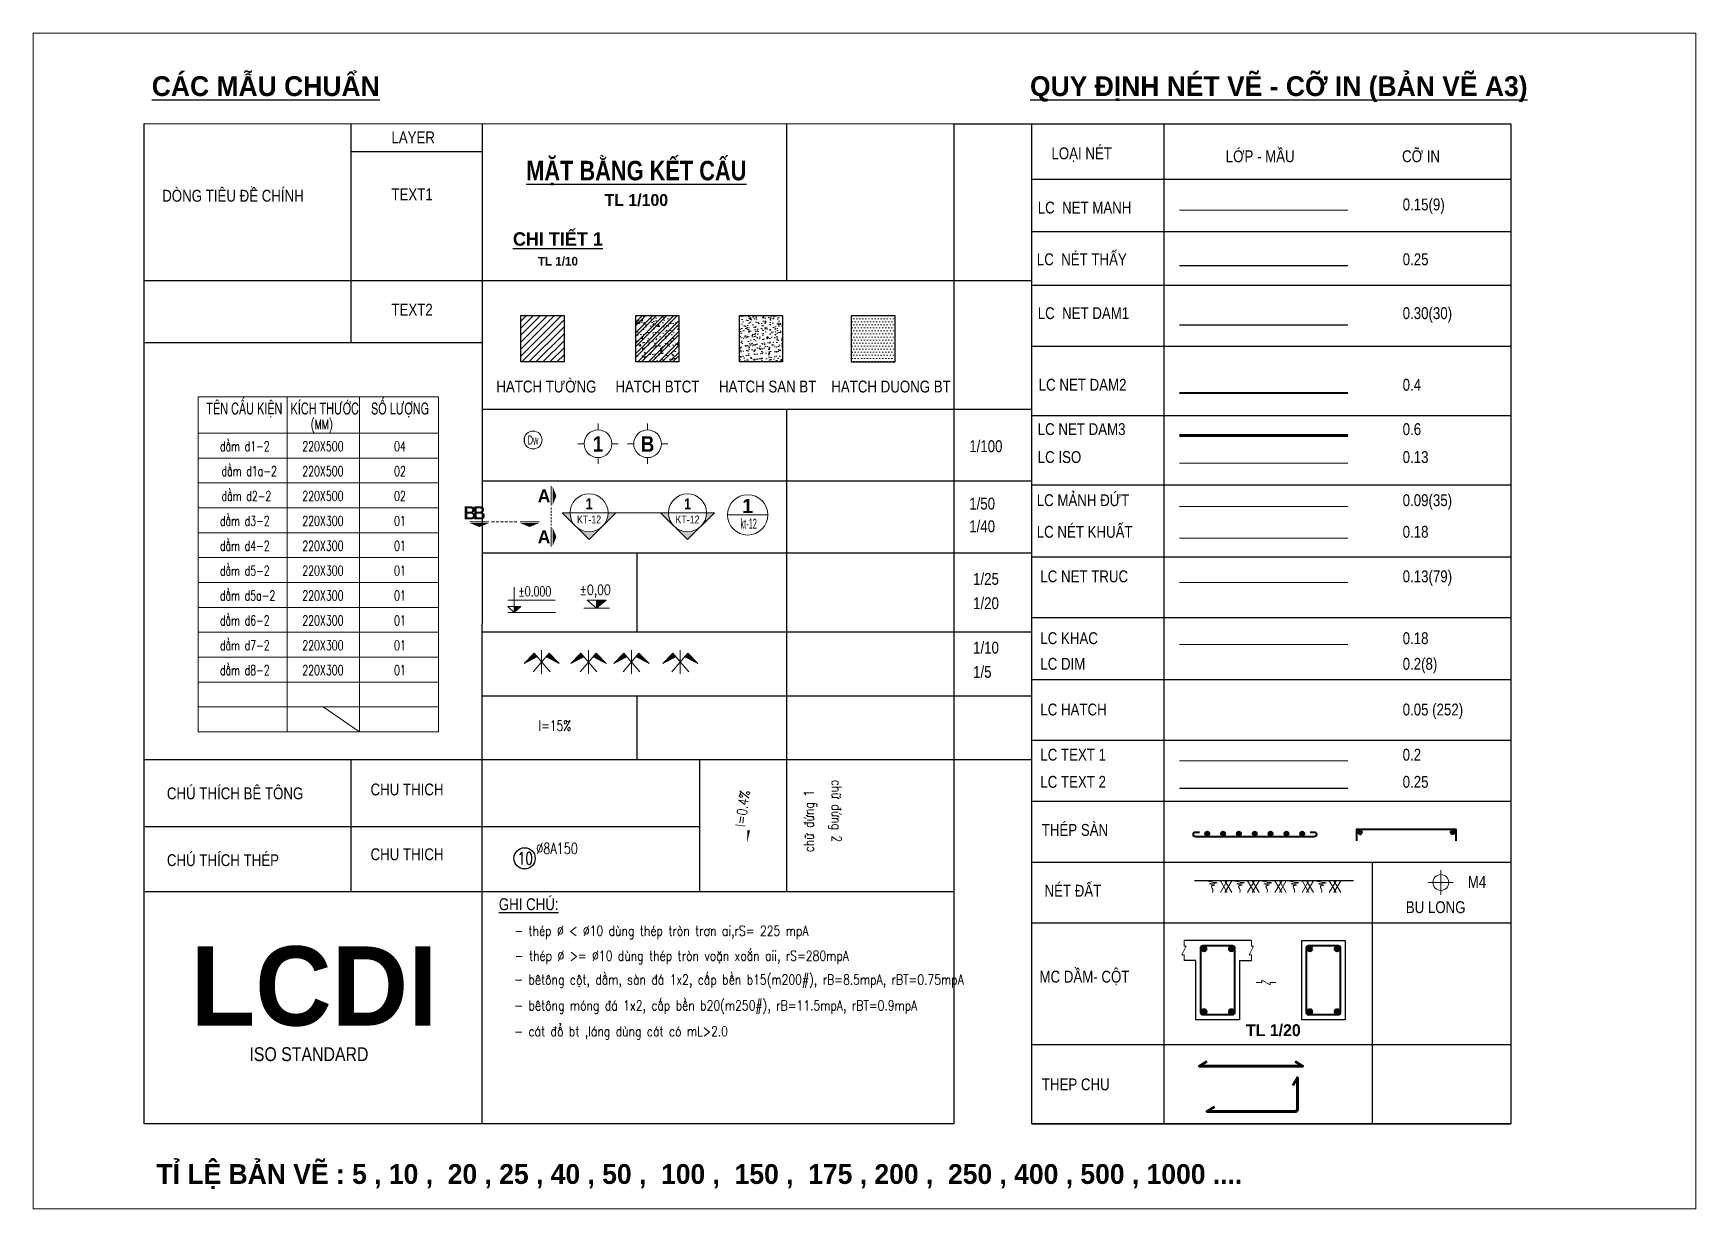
# Model space of a CAD drawing. Header units: inches. Extents: x 598112 to 598485, y 2306533 to 2306739.
# Drawn here: x 598331.3 to 598457.3, y 2306649.5 to 2306738.6 of the extents above; entities that cross this region are included whole.
import ezdxf
from ezdxf.enums import TextEntityAlignment as Align

# ---------------------------------------------------------------- set-up
doc = ezdxf.new("R2010")
doc.units = ezdxf.units.IN
doc.header["$MEASUREMENT"] = 0
doc.set_wipeout_variables(frame=1)
for name, pattern in [('CENTERX2', [4, 2.5, -0.5, 0.5, -0.5]), ('DASHDOT', [1, 0.5, -0.25, 0, -0.25]), ('HIDDEN', [0.375, 0.25, -0.125])]:
    doc.linetypes.add(name, pattern=pattern)
for name, color, linetype, lineweight in [('KICHTHUOC', 8, 'Continuous', 18), ('LC Dim', 8, 'Continuous', 18), ('LC Hatch', 252, 'Continuous', 9), ('LC Hatch @ 1 (1)', 252, 'Continuous', 0), ('LC ISO', 160, 'Continuous', 13), ('LC Khac', 4, 'Continuous', 9), ('LC MANH DUT', 35, 'HIDDEN', 5), ('LC Net dam 1', 30, 'Continuous', 30), ('LC Net dam2', 6, 'Continuous', 40), ('LC Net dam3', 1, 'Continuous', 60), ('LC Net khuat', 4, 'HIDDEN', 13), ('LC Net manh', 239, 'Continuous', 5), ('LC Net thay', 7, 'Continuous', 25), ('LC Net truc', 79, 'DASHDOT', 13), ('LC Text1', 3, 'Continuous', 20), ('LC Text2', 7, 'Continuous', 25), ('Text', 7, 'Continuous', 20), ('v-KICHTHUOC', 8, 'Continuous', 18), ('v-TEXT', 7, 'Continuous', 20)]:
    doc.layers.add(name, color=color, linetype=linetype, lineweight=lineweight)
doc.styles.add('arial', font='arial.ttf', dxfattribs={"width": 0.8})
doc.styles.add('Brief text', font='')
doc.styles.add('General text 2', font='arial.ttf')
doc.styles.add('LC 1', font='')
doc.styles.add('LC 2', font='', dxfattribs={"width": 0.7})
doc.styles.add('LC 3', font='vnsimli.shx', dxfattribs={"width": 0.75})
doc.styles.add('LC3', font='', dxfattribs={"width": 0.8})
doc.styles.add('T1', font='Vnsimli.shx', dxfattribs={"width": 0.7})
doc.styles.add('T2', font='', dxfattribs={"width": 0.8})
doc.styles.add('text', font='hoatbif.shx', dxfattribs={"width": 0.7})
doc.styles.add('text1', font='', dxfattribs={"width": 0.7, "height": 300})
doc.styles.get('Brief text').set_extended_font_data('.VnHelvetInsH', bold=True)
doc.styles.get('LC 1').set_extended_font_data('.VnAvantH', bold=True)
doc.styles.get('LC 2').set_extended_font_data('.VnArial NarrowH')
doc.styles.get('LC3').set_extended_font_data('.VnArialH', bold=True)
doc.styles.get('T2').set_extended_font_data('.VnArialH')
doc.styles.get('text1').set_extended_font_data('.VnHelvetInsH', bold=True)

msp = doc.modelspace()

# ---------------------------------------------------------------- texts
at = {"layer": 'LC Text1', "ltscale": 0.2, "style": 'LC 1', "width": 0.9}
for s, p in [('1', (598374.1160215215, 2306706.564045246, -2.057997495150754)), ('B', (598377.8669256076, 2306706.56399394, -2.057997495150754))]:
    msp.add_text(s, height=1.183748856693342, rotation=359.9992162713666, dxfattribs=at).set_placement(p, align=Align.BOTTOM_CENTER)
at = {"layer": 'LC Text1', "style": 'LC 3', "width": 0.75}
msp.add_text(' I=15%%%', height=0.7865007467606651, rotation=359.9992162713666, dxfattribs=at).set_placement((598369.2049560576, 2306685.768212326, -2.057997495150754))
at = {"layer": 'LC Text1', "color": 3, "style": 'LC 3', "width": 0.8}
for s, rotation, p in [('ch÷ ®øng 1', 89.9992163202807, (598390.4648162232, 2306676.558405813, -2.057985827397682)), ('ch÷ ®øng 2', 269.9992163202807, (598391.8204241582, 2306682.052681935, -2.058014172692358)), ('- thÐp %%C < %%C10 dïng thÐp trßn tr¬n ai,rS= 225 mpA', 359.9992162713666, (598367.7679555732, 2306670.237373687, -2.057997495150754)), ('- thÐp %%C >= %%C10 dïng thÐp trßn voÆn xo¾n aii, rS=280mpA', 359.9992162713666, (598367.7983299819, 2306668.343413835, -2.057997495150754)), ('- bªt«ng cét, dÇm, sµn ®¸ 1x2, cÊp bÒn b15(m200#), rB=8.5mpA, rBT=0.75mpA', 359.9992162713666, (598367.7618445623, 2306666.538193176, -2.057997495150754)), ('- bªt«ng mãng ®¸ 1x2, cÊp bÒn b20(m250#), rB=11.5mpA, rBT=0.9mpA', 359.9992162713666, (598367.7618177569, 2306664.578484503, -2.057997495150754)), ('- c¸t ®æ bt ,l¸ng dïng c¸t cã mL>2.0', 359.9992162713666, (598367.7617909516, 2306662.618775829, -2.057997495150754))]:
    msp.add_text(s, height=0.7500232561473308, rotation=rotation, dxfattribs=at).set_placement(p)
at = {"layer": 'LC Text2', "lineweight": -2}
for s, height, style, p in [('%%uc¸c mÉu chuÈn', 1.50004651229502, 'LC 1', (598340.2913840296, 2306733.888962418, -2.057997495150754)), ('%%Uquy ®Þnh nÐt vÏ - cì in (b¶n vÏ A3)', 1.50004651229502, 'LC 1', (598406.8531628113, 2306733.888051971, -2.057997495150754)), ('tl 1/20', 0.9000279073770128, 'LC 1', (598423.2223822031, 2306662.626116438, -2.057997495150754)), ('iso standard', 1.050032558606325, 'LC 2', (598347.6922801927, 2306660.734462233, -2.057997495150754)), ('tØ lÖ b¶n vÏ : 5 , 10 ,  20 , 25 , 40 , 50 ,  100 ,  150 ,  175 , 200 ,  250 , 400 , 500 , 1000 ....', 1.50004651229502, 'LC 1', (598340.6505465425, 2306651.426086215, -2.057997495150754))]:
    msp.add_text(s, height=height, rotation=359.9992162713666, dxfattribs=dict(at, style=style)).set_placement(p)
at = {"layer": 'LC Text2', "style": 'T2', "width": 0.8}
for s, p in [('layer', (598358.4531390298, 2306730.304183998, -2.057997495150754)), ('lo¹i nÐt', (598408.4768660249, 2306729.097029203, -2.057997495150754)), ('Líp - mÇu', (598421.6879669094, 2306728.872019799, -2.057997495150754)), ('cì in', (598435.0527422231, 2306728.871836992, -2.057997495150754)), ('dßng tiªu ®Ò chÝnh', (598341.0812113498, 2306725.877784358, -2.057997495150754)), ('text1', (598358.4530798766, 2306725.979549903, -2.057997495150754)), ('LC  Net manh', (598407.4398257175, 2306724.982124752, -2.057997495150754)), ('0.15(9)', (598435.0979241215, 2306725.218476723, -2.057997495150754)), ('LC  nÐt thÊy', (598407.370589869, 2306721.061268481, -2.057997495150754)), ('0.25 ', (598435.0978672529, 2306721.060889222, -2.057997495150754)), ('text2', (598358.4529603912, 2306717.244110401, -2.057997495150754)), ('LC  Net dam1', (598407.4397162563, 2306716.979567831, -2.057997495150754)), ('0.30(30)', (598435.0978114224, 2306716.979189518, -2.057997495150754)), ('HATCH T¦êNG', (598366.4063062127, 2306711.416566971, -2.057997495150754)), ('HATCH BTCT', (598375.4307034904, 2306711.416443533, -2.057997495150754)), ('HATCH SAN BT', (598383.281316528, 2306711.41633615, -2.057997495022567)), ('HATCH DUONG BT', (598391.7912291555, 2306711.41621975, -2.057997494883614)), ('LC Net dam2', (598407.5126617487, 2306711.551128515, -2.057997495150754)), ('0.4', (598435.0977371709, 2306711.550751198, -2.057997495150754)), ('LC Net dam3', (598407.4384656382, 2306708.187860811, -2.057997495150754)), ('0.6', (598435.0976911675, 2306708.187482481, -2.057997495150754)), ('1/100', (598402.2460632228, 2306706.892803821, -2.057997495150754)), ('LC iso', (598407.438436698, 2306706.072080183, -2.057997495150754)), ('0.13', (598435.0976622273, 2306706.071701854, -2.057997495150754)), ('LC m¶nh ®øt', (598407.3642407925, 2306702.802338314, -2.057997495150754)), ('0.09(35)', (598435.0976175029, 2306702.80195897, -2.057997495150754)), ('1/50', (598402.2460037012, 2306702.541259729, -2.057997495150754)), ('1/40', (598402.2459801893, 2306700.822328649, -2.057997495150754)), ('LC nÐt khuÊt', (598407.3642080043, 2306700.405207061, -2.057997495150754)), ('0.18', (598435.0975847143, 2306700.404827718, -2.057997495150754)), ('1/25', (598402.5392009638, 2306696.834974474, -2.057997495150754)), ('LC Net truc', (598407.6372952232, 2306697.030303528, -2.057997495150754)), ('0.13(79)', (598435.0975385519, 2306697.029927919, -2.057997495150754)), ('1/20', (598402.5391757659, 2306694.992786581, -2.057997495150754)), ('1/10', (598402.5391297011, 2306691.625037652, -2.057997495150754)), ('LC khac', (598407.637231077, 2306692.340644302, -2.057997495150754)), ('0.18', (598435.0974744057, 2306692.340268694, -2.057997495150754)), ('LC dim', (598407.6372045189, 2306690.399006086, -2.057997495150754)), ('0.2(8)', (598435.0974478471, 2306690.398630478, -2.057997495150754)), ('1/5', (598402.539104503, 2306689.78284976, -2.057997495150754)), ('LC Hatch', (598407.6371571297, 2306686.9344574, -2.057997495150754)), ('0.05 (252)', (598435.0974004584, 2306686.934081793, -2.057997495150754)), ('LC text 1', (598407.6371102874, 2306683.509857881, -2.057997495150754)), ('0.2', (598435.0973536161, 2306683.509482272, -2.057997495150754)), ('LC text 2', (598407.6370821431, 2306681.452257194, -2.057997495150754)), ('0.25', (598435.0973254716, 2306681.451881585, -2.057997495150754)), ('chó thÝch bª t«ng', (598341.4376028114, 2306680.578919449, -2.057997495150754)), ('chu thich', (598356.8714138925, 2306680.874311001, -2.057997495150754)), ('thÐp sµn', (598407.7440859185, 2306677.809352183, -2.057997495150754)), ('chó thÝch thÐp', (598341.4375335652, 2306675.51641756, -2.057997495150754)), ('chu thich', (598356.8713466836, 2306675.960723292, -2.057997495150754)), ('m4', (598440.0346822996, 2306673.867648322, -2.057997495150754)), ('nÐt ®Êt', (598407.9531229396, 2306673.196131043, -2.057997495150754)), ('%%Ughi chó:', (598366.5939648767, 2306672.175690284, -2.057997495150754)), ('bu long', (598435.3347028823, 2306671.950621769, -2.057997495150754)), ('mc dÇm- cét', (598407.5735550026, 2306666.686009084, -2.057997495150754)), ('thep chu', (598407.7510127757, 2306658.518844098, -2.057997495150754))]:
    msp.add_text(s, height=0.9000279073767967, rotation=359.9992162713666, dxfattribs=at).set_placement(p)
at = {"layer": 'LC Text2', "linetype": 'ByBlock', "style": 'LC 3', "width": 0.75}
msp.add_text('%%C8A150', height=0.8333591929946438, rotation=359.9992162713666, dxfattribs=at).set_placement((598369.4260967843, 2306676.435011026, -2.057997495150754))
at = {"layer": 'LC Text2', "ltscale": 100, "style": 'LC 3', "width": 0.75}
msp.add_text('10', height=0.9166951122941087, rotation=359.9992162713666, dxfattribs=at).set_placement((598368.5914937212, 2306676.102422811, -2.057997495150754), align=Align.MIDDLE_CENTER)
at = {"layer": 'LC Text2', "lineweight": -2, "style": 'LC 1'}
msp.add_text('LCDI', height=6.000186049178999, rotation=359.9992162713666, dxfattribs=at).set_placement((598352.5884498256, 2306666.430535254, -2.057997495150754), align=Align.MIDDLE)

# ---------------------------------------------------------------- blocks, each defined once
blk = doc.blocks.new('DXicon')
at = {"layer": 'LC Hatch', "ltscale": 50}
for points in [[(-1.154349116972298, 4.387132476264014), (-1.900887965879519, 5.256356237832733), (-4.44734485198569, 2.692980493407958)], [(4.447344852000242, 2.692980493397044), (1.900887965864968, 5.25635623783819), (1.154349116972298, 4.387132476258557)]]:
    blk.add_hatch(color=252, dxfattribs=at).paths.add_polyline_path(points)
at = {"layer": 'LC Net manh', "color": 8, "ltscale": 50}
for p, q in [((-1.900887965864968, 5.25635623783819), (-4.447344851971138, 2.692980493418872)), ((-4.447344851971138, 2.692980493418872), (-1.154349116972298, 4.387132476264014)), ((-2.127212733117631, 0.5662843859008717), (1.900887965879519, 5.25635623783819)), ((2.127212733117631, 0.5662843859008717), (-1.900887965864968, 5.25635623783819)), ((7.275957614183426e-12, 0.04307960732694482), (7.275957614183426e-12, 6.043079607326945)), ((4.44734485198569, 2.692980493418872), (1.15434911698685, 4.387132476264014)), ((1.900887965879519, 5.25635623783819), (4.44734485198569, 2.692980493418872))]:
    blk.add_line(p, q, dxfattribs=at)
blk = doc.blocks.new('thep tron 2')
at = {"layer": 'LC Net dam2'}
for p, q in [((-0.5, 0.5), (0.5, 0.5)), ((0.3535533905960619, 0.853553390592424), (-0.3535533905960619, 0.146446609407576)), ((-0.3535533905960619, 0.853553390592424), (0.3535533905960619, 0.146446609407576)), ((0, 1), (0, 0))]:
    blk.add_line(p, q, dxfattribs=at)
blk.add_circle((0, 0.5), 0.4999999999978781, dxfattribs=at)
blk = doc.blocks.new('theptron1')
at = {"layer": 'LC Net dam3'}
for p, q in [((-0.5, 0), (0.5, 0)), ((-0.3535533905960619, 0.353553390592424), (0.3535533905960619, -0.353553390592424)), ((0.3535533905960619, 0.353553390592424), (-0.3535533905960619, -0.353553390592424)), ((0, 0.5), (0, -0.5))]:
    blk.add_line(p, q, dxfattribs=at)
blk.add_circle((0, 0), 0.4999999999978781, dxfattribs=at)
blk = doc.blocks.new('mat dat')
at = {"layer": 'LC Net manh'}
for p, q in [((2.00000000003638, 1.818989403545856e-12), (3.732050807600899, -2.999999999998181)), ((3.732050807600899, 1.818989403545856e-12), (2.00000000003638, -2.999999999998181)), ((3.14573417804786, 1.818989403545856e-12), (4.877784985619655, -2.999999999998181)), ((4.877784985619655, 1.818989403545856e-12), (3.14573417804786, -2.999999999998181))]:
    blk.add_line(p, q, dxfattribs=at)
blk.add_spline([(3.637978807091713e-11, 1.818989403545856e-12), (-1.212821380155219, -0.1153853967716714), (1.212817757594166, -0.5192312380622752), (-0.7507943602031446, -0.75), (0.5775310579992947, -1.096154158707577), (-0.2310153212529258, -1.326922920643483), (0.05775201904179994, -2.192308317416973), (3.637978807091713e-11, -2.999999999998181)], degree=3, dxfattribs=at)
blk = doc.blocks.new('TTRUC')
at = {"layer": 'LC ISO'}
for p, q in [((0, 6.94551799677526), (0, 10.13175513561828)), ((-6.94551799677526, 0), (-10.13175513561828, 0)), ((6.94551799677526, 0), (10.13175513561828, 0)), ((0, -6.94551799677526), (0, -10.13175513561828))]:
    blk.add_line(p, q, dxfattribs=at)
at = {"layer": 'LC Net manh'}
blk.add_circle((0, 0), 6.94551799677526, dxfattribs=at)
blk = doc.blocks.new('TIEUDE1')
at = {"layer": 'LC Text2', "color": 7, "style": 'LC 1'}
blk.add_attdef('TIªU§Ò', text='', height=5, dxfattribs=at).set_placement((0, 0), align=Align.BOTTOM_CENTER)
blk.add_attdef('TL', text='', height=3, dxfattribs=at).set_placement((0, -2), align=Align.TOP_CENTER)
blk = doc.blocks.new('TIEUDE2')
at = {"layer": 'LC Text2', "color": 7, "style": 'LC 1'}
blk.add_attdef('%%UTIªU§Ò', text='', height=3.5, dxfattribs=at).set_placement((0, 0), align=Align.BOTTOM_CENTER)
blk.add_attdef('TL', text='', height=2.2, dxfattribs=at).set_placement((0, -1.800000000000011), align=Align.TOP_CENTER)
blk = doc.blocks.new('trich CT')
at = {"layer": 'LC ISO'}
blk.add_line((-500, 0), (500, 0), dxfattribs=at)
blk.add_circle((0, 0), 500, dxfattribs=at)
at = {"layer": 'LC Text1', "style": 'text1'}
blk.add_attdef('T', text='', height=350, dxfattribs=at).set_placement((0, 222.6514969697746), align=Align.MIDDLE_CENTER)
at = {"layer": 'LC Text1', "linetype": 'ByBlock', "style": 'text', "width": 0.7}
blk.add_attdef('KT', text='', height=250, dxfattribs=at).set_placement((0, -217.3387177450059), align=Align.MIDDLE_CENTER)
blk = doc.blocks.new('*U19')
at = {"layer": 'LC ISO'}
h = blk.add_hatch(color=256, dxfattribs=at)
h.paths.add_polyline_path([(1.181785820295107e-11, -8.48528137424865), (4.242640687130231, -4.242640687119555, -0.1989123673796904), (6.748738986025116e-12, -6.000000000008191, -0.1989123673796165), (-4.242640687118981, -4.242640687129099)])
h.paths.add_polyline_path([(8.485281374258307, 1.863905820296194e-11), (6.000000000008184, 1.584363898602511e-11, -0.1989123673800045), (4.242640687130798, -4.242640687119555)])
h.paths.add_polyline_path([(-4.242640687118981, -4.242640687129099, -0.1989123673800453), (-6.000000000008184, 2.346161013974892e-12), (-8.485281374257168, -1.58605820296066e-12)])
h = blk.add_hatch(color=256, dxfattribs=at)
h.paths.add_polyline_path([(31.07996639568383, -8.485281374217186), (35.32260708280224, -4.242640687088089, -0.1989123673796904), (31.07996639567875, -5.999999999976724, -0.1989123673796165), (26.83732570855303, -4.242640687097633)])
h.paths.add_polyline_path([(39.56524776993032, 5.010527950580791e-11), (37.0799663956802, 4.730986028887105e-11, -0.1989123673800045), (35.32260708280281, -4.242640687088089)])
h.paths.add_polyline_path([(26.83732570855303, -4.242640687097633, -0.1989123673800453), (25.07996639566383, 3.381238231682093e-11), (22.59468502141485, 2.988016309988545e-11)])
for p, q in [((-6.000000000021826, 0), (6.000000000021834, 0)), ((25.0799663956502, 3.14640059775518e-11), (37.07996639569386, 3.14640059775518e-11))]:
    blk.add_line(p, q, dxfattribs=at)
for points in [[(6.000000000008184, 1.584363898602511e-11), (8.485281374257738, 1.86390582029613e-11), (1.181785820295236e-11, -8.485281374249787), (-8.485281374257738, -4.492582029612991e-13), (-6.000000000008184, 2.346161013974892e-12)], [(37.0799663956802, 4.730986028887105e-11), (39.56524776992975, 5.010527950580726e-11), (31.07996639568383, -8.485281374218323), (22.59468502141422, 3.101696309988472e-11), (25.07996639566383, 3.381238231682093e-11)]]:
    blk.add_lwpolyline(points, dxfattribs=at)
for centre in [(0, 0), (31.07996639567203, 3.14640059775518e-11)]:
    blk.add_circle(centre, 6.000000000008121, dxfattribs=at)
at = {"layer": 'LC MANH DUT', "linetype": 'HIDDEN', "ltscale": 300}
blk.add_line((6.000000000008128, 1.584363898602505e-11), (25.07996639566389, 3.381238231682103e-11), dxfattribs=at)
at = {"layer": 'LC Text1', "style": 'Brief text', "width": 0.8, "flags": 8}
for tag, p in [('VIEW-NUMBER2', (0, 52.00000000001626)), ('VIEW-NUMBER1', (0, 0))]:
    blk.add_attdef(tag, text='', height=3.5, dxfattribs=at).set_placement(p, align=Align.BOTTOM_CENTER)
at = {"layer": 'LC Text1', "style": 'arial', "width": 0.8, "flags": 8}
for tag, p in [('SHEET-NUMBER2', (0, 51.12640220562017)), ('SHEET-NUMBER1', (0, -0.8735977943960904))]:
    blk.add_attdef(tag, text='', height=2.5, dxfattribs=at).set_placement(p, align=Align.TOP_CENTER)
blk = doc.blocks.new('Caodo1')
at = {"layer": 'LC Text1'}
blk.add_hatch(color=4, dxfattribs=at).paths.add_polyline_path([(3.638e-12, 200.210680454169), (3.638e-12, 3.166521039738275e-15), (243.3882687822297, 200.210680454169)])
at = {"layer": 'LC Text1', "color": 4}
for p, q in [((323.6303984126134, 0), (-323.6303984126098, 0)), ((3.638e-12, 0), (3.638e-12, 200.2106804541654))]:
    blk.add_line(p, q, dxfattribs=at)
blk.add_lwpolyline([(-243.3882687822297, 200.210680454169), (243.3882687822297, 200.210680454169), (3.638e-12, 0), (3.638e-12, 0)], close=True, dxfattribs=at)
at = {"layer": 'LC Text1', "color": 4, "style": 'T1', "width": 0.8}
blk.add_attdef('%%P0,00', text='', height=250, dxfattribs=at).set_placement((-39.04586973765618, 459.5053816559738), align=Align.MIDDLE_CENTER)
blk = doc.blocks.new('bu lon')
at = {"layer": 'LC Khac', "color": 9}
for p, q in [((0.785714285713766, 0), (-0.785714285713766, 0)), ((0, -0.7857142857142208), (0, 0.7857142857142208))]:
    blk.add_line(p, q, dxfattribs=at)
at = {"layer": 'LC Khac', "color": 7}
blk.add_circle((0, 0), 0.5, dxfattribs=at)
blk = doc.blocks.new('MM')
at = {"layer": 'LC Khac', "xscale": 2.289702860291335, "yscale": 2.289702860291335, "zscale": 2.289702860291335}
blk.add_blockref('bu lon', (1.818989403545856e-12, 9.094947017729282e-13), dxfattribs=at)
blk = doc.blocks.new('CT')
at = {"layer": 'LC Text1', "lineweight": 15}
blk.add_hatch(color=4, dxfattribs=at).paths.add_polyline_path([(3.250706634060649, 1.596954857551424), (1.638695725137126, 1.596954857551395), (1.638695725137126, -5.456968210637569e-12)])
at = {"layer": 'LC Text1', "color": 4, "lineweight": 15, "ltscale": 50}
for p, q in [((12.09109892264804, 0), (0, 0)), ((0.04599082827914458, 3.140833880472456), (11.99931321454046, 3.140833880472456))]:
    blk.add_line(p, q, dxfattribs=at)
for points in [[(1.63869572513714, 6.427505574464249), (1.63869572513714, -5.456968210637569e-12)], [(1.63869572513714, -5.456968210637569e-12), (0.02668481649742205, 1.596954857551395), (1.63869572513714, 1.596954857551395)], [(1.63869572513714, -5.456968210637569e-12), (3.25070663406062, 1.596954857551395), (1.63869572513714, 1.596954857551395)]]:
    blk.add_lwpolyline(points, dxfattribs=at)
at = {"layer": 'LC Text1', "color": 4, "style": 'LC 3', "width": 0.75}
blk.add_attdef('CT', (1.905322591842776, 3.502511696681694), '', height=2.2, dxfattribs=at)
blk = doc.blocks.new('*U20')
at = {"layer": 'Defpoints'}
blk.add_lwpolyline([(0, 2.974999999999991), (-1.748661125570106, 2.406825558265463), (-2.829393135978075, 0.919325558265463), (-2.829393135978075, -0.9193255582654801), (-1.748661125570106, -2.40682555826548), (0, -2.975000000000008), (1.748661125570106, -2.40682555826548), (2.829393135978075, -0.9193255582654801), (2.829393135978075, 0.919325558265463), (1.748661125570106, 2.406825558265463)], close=True, dxfattribs=at)
at = {"layer": 'LC Text1', "style": 'General text 2', "width": 0.6, "flags": 8}
blk.add_attdef('SYMBOL', text='', height=3, dxfattribs=at).set_placement((0, 0), align=Align.MIDDLE_CENTER)
blk.add_wipeout([(0, 2.974999999999966), (-1.748661125570095, 2.4068255582654245), (-2.82939313597808, 0.9193255582654416), (-2.82939313597808, -0.9193255582655269), (-1.748661125570095, -2.406825558265524), (0, -2.9750000000000085), (1.7486611255700808, -2.406825558265524), (2.8293931359780657, -0.9193255582655269), (2.8293931359780657, 0.9193255582654416), (1.7486611255700808, 2.4068255582654245)]).dxf.layer = 'LC Net manh'
at = {"layer": 'LC ISO'}
blk.add_circle((0, -8.526512829121203e-15), 2.975, dxfattribs=at)
blk = doc.blocks.new('matcatdoc')
at = {"layer": 'LC Khac', "color": 1, "ltscale": 2}
for p, q in [((-8.003553375601768e-10, 485.4649627282051), (0, 0)), ((-8.003553375601768e-10, -550.1230915877386), (0, -1035.588054315944))]:
    blk.add_line(p, q, dxfattribs=at)
for points in [[(134.0098340642726, 242.7324813697051, 0, 471.4285714293351, 0), (36.58486540849844, 242.7324813697051, 275.0000000004455, 275.0000000004455, 0)], [(134.0098340642726, -792.8555729462387, 0, 471.4285714293351, 0), (36.58486540849844, -792.8555729462387, 275.0000000004455, 275.0000000004455, 0)]]:
    blk.add_lwpolyline(points, format="xyseb", dxfattribs=at)
at = {"layer": 'LC MANH DUT', "ltscale": 200}
blk.add_line((8.03255570153744e-11, -48.72241329890437), (8.03255570153744e-11, -506.2496691147144), dxfattribs=at)
at = {"ltscale": 2, "style": 'LC 1'}
for p in [(-178.5478302832853, 242.7324813641026), (-178.5478302832853, -792.8555729518412)]:
    blk.add_attdef('LC', text='', height=330, dxfattribs=at).set_placement(p, align=Align.MIDDLE_CENTER)
blk = doc.blocks.new('*U18')
at = {"layer": 'LC Khac', "color": 1, "ltscale": 2}
for p, q in [((0, 0), (-485.4649627282051, -8.003553375601768e-10)), ((1270.681283049344, 0), (785.2163203211385, -8.003553375601768e-10))]:
    blk.add_line(p, q, dxfattribs=at)
for points in [[(-242.7324813585001, -134.0098340650729, 0, 471.4285714293351, 0), (-242.7324813585001, -36.5848654092988, 275.0000000004455, 275.0000000004455, 0)], [(1027.948801690844, -134.0098340650729, 0, 471.4285714293351, 0), (1027.948801690844, -36.5848654092988, 275.0000000004455, 275.0000000004455, 0)]]:
    blk.add_lwpolyline(points, format="xyseb", dxfattribs=at)
at = {"layer": 'LC MANH DUT', "ltscale": 300}
blk.add_line((66.27083405029884, 1.092565268946438e-10), (732.466181059639, 1.092565268946438e-10), dxfattribs=at)
at = {"ltscale": 2, "style": 'LC 1'}
for p in [(-242.7324813641026, 222.2060010813148), (1027.948801685241, 222.2060010813148)]:
    blk.add_attdef('LC', text='', height=330, dxfattribs=at).set_placement(p, align=Align.MIDDLE_CENTER)
blk = doc.blocks.new('DODOC1')
at = {"layer": 'KICHTHUOC'}
blk.add_lwpolyline([(-630.189949551801, 0, 0, 0, 0), (762.4428831040859, 0, 0, 66.66666666666666, 0), (442.6614563196636, 0, 66.66666666666666, 66.66666666666666, 0)], format="xyseb", dxfattribs=at)
at = {"layer": 'Text', "style": 'T1', "width": 0.8}
blk.add_attdef('DOC', text='', height=250, dxfattribs=at).set_placement((-78.78684461381272, 225.9660557561328), align=Align.MIDDLE_CENTER)

# ---------------------------------------------------------------- hatches: boundary and pattern name
at = {"layer": 'LC Hatch', "ltscale": 3}
h = msp.add_hatch(dxfattribs=at)
h.set_pattern_fill('AR-CONC', color=256, scale=0.1054900404896228, angle=-0.0007837139933038355)
h.set_pattern_definition([(49.99921628600669, (598502.5396019093, 2306471.935854207), (0.7566371514988849, -0.06620760218516242), [0.07911753036721718, -0.8702928340393885]), (354.9992162860067, (598502.5396019093, 2306471.935854207), (-0.146357984359486, 0.7934897884156586), [0.06329402429377365, -0.6962342672315104]), (100.4506162860067, (598502.6026550032, 2306471.930336912), (0.6102797291059653, 0.7272817044957215), [0.06723955223916252, -0.7396350978385964]), (46.1834162860067, (598502.539604795, 2306472.146834289), (1.125830625881828, -0.1746214747999396), [0.1186762955508257, -1.305439251059082]), (96.63481628600663, (598502.6334240044, 2306472.13228244), (0.9859901223091903, 1.027583849768646), [0.1008593315234445, -1.109452469534622]), (351.1834162860067, (598502.539604795, 2306472.146834289), (0.9859893201575519, 1.027584619883162), [0.09494103644066051, -1.044351400847266]), (20.99921628600671, (598502.6450941142, 2306472.094087824), (0.6296716813819321, -0.4247314437160329), [0.07911753036721719, -0.8702928340393887]), (325.9992162860067, (598502.6450941142, 2306472.094087824), (0.2566839055731355, 0.7649575651795462), [0.0632940242937737, -0.6962342672315106]), (71.45061628600669, (598502.697566732, 2306472.058693504), (0.8863558449124489, 0.3402254276819879), [0.06723955223916257, -0.739635097838597]), (37.4992162860067, (598502.5396019093, 2306471.935854207), (0.01283223973465849, 0.3511696857025938), [0, -0.6877950639923397, 0, -0.7067832712804719, 0, -0.6988715182437503]), (7.499216286006671, (598502.5396019093, 2306471.935854207), (0.2775178526378043, 0.4160612786021356), [0, -0.4029719546703575, 0, -0.6719715579188954, 0, -0.2663623522362967]), (327.4992162860066, (598502.304359119, 2306471.935857425), (0.5631291785564015, -0.02380084602749254), [0, -0.2637251012240572, 0, -0.8228223158190583, 0, -1.091821919067597]), (317.4992162860067, (598502.1988690785, 2306471.935858868), (0.6152047705603079, 0.1055923713938487), [0, -0.3428426315912729, 0, -0.5464384097362441, 0, -0.7753517975987237])])
h.paths.add_polyline_path([(598388.0959390014, 2306717.259089346), (598384.8259866781, 2306717.259134074), (598384.8259383651, 2306713.727050061), (598388.0958906884, 2306713.727005335)])
h = msp.add_hatch(dxfattribs=at)
h.set_pattern_fill('DOTS', color=256, scale=3.692151417136801, angle=-0.0007837139933038355)
h.set_pattern_definition([(359.9992162860066, (598503.103545477, 2306471.935846494), (0.1153828881925726, 0.2307578853405419), [0, -0.2307594635710501])])
h.paths.add_polyline_path([(598396.6058516287, 2306717.258972945), (598393.3358993056, 2306717.259017672), (598393.3358509928, 2306713.726933661), (598396.6058033161, 2306713.726888933)])
at = {"layer": 'LC Hatch @ 1 (1)', "ltscale": 2}
h = msp.add_hatch(dxfattribs=at)
h.set_pattern_fill('ANSI31', color=256, scale=3.000136751524874, angle=-0.0007837049767875555)
h.set_pattern_definition([(44.9992162950232, (598503.103545477, 2306471.935846494), (-0.2651735030071076, 0.2651807573158339), [])])
h.paths.add_polyline_path([(598371.5353075935, 2306713.727231854), (598371.5353559061, 2306717.259315865), (598368.2654035826, 2306717.259360592), (598368.26535527, 2306713.727276581)])
h = msp.add_hatch(dxfattribs=at)
h.set_pattern_fill('BTCT', color=256, scale=0.1500046512294662, angle=-0.0007837049767875555)
h.set_pattern_definition([(49.99921629502322, (598369.7581976618, 2306900.460111786), (1.075922347670108, -0.09414583794420257), [0.1125034884220993, -1.237538372643092]), (354.9992162950231, (598369.7581976618, 2306900.460111786), (-0.2081180205763888, 1.128326033524345), [0.09000279073767972, -0.9900306981144773]), (100.4506162950228, (598369.8478578549, 2306900.452266306), (0.8678051261985311, 1.034179510563277), [0.09561324970249874, -1.051745779728508]), (46.18341629502319, (598369.7582017655, 2306900.760121088), (1.600907816502261, -0.2483081177747808), [0.1687552326331486, -1.856307558964634]), (96.63481629502289, (598369.8916107368, 2306900.739428662), (1.402057518434463, 1.461202937276492), [0.1434198790538869, -1.577618417584941]), (351.1834162950232, (598369.7582017655, 2306900.760121088), (1.402056377791459, 1.461204032363373), [0.1350041861065194, -1.485046047171715]), (20.99921629502318, (598369.908205391, 2306900.685116711), (0.8953800806824597, -0.6039593099996433), [0.1125034884220992, -1.237538372643091]), (325.9992162950232, (598369.908205391, 2306900.685116711), (0.3649991936200417, 1.087753803520877), [0.0900027907376794, -0.9900306981144733]), (71.45061629502322, (598369.9828203657, 2306900.634786721), (1.260379641112552, 0.4837935069782834), [0.09561324970249828, -1.051745779728506]), (37.49921629502321, (598369.7581976618, 2306900.460111786), (0.01824717886794266, 0.4993560148615507), [0, -0.9780303260161196, 0, -1.005031163237423, 0, -0.9937808143952132]), (7.499216295023209, (598369.7581976618, 2306900.460111786), (0.3946246346275483, 0.5916305151052582), [0, -0.57301776769656, 0, -0.9555296283316974, 0, -0.3787617443544016]), (327.4992162950231, (598369.4236872898, 2306900.46011636), (0.8007580207096441, -0.03384430963772619), [0, -0.3750116280736656, 0, -1.170036279589837, 0, -1.552548140224977]), (317.4992162950231, (598369.2736826387, 2306900.460118413), (0.8748084332111723, 0.15015016379207), [0, -0.4875151164957615, 0, -0.777024093368629, 0, -1.102534186536569]), (44.9992162950232, (598369.7581976618, 2306900.460111786), (-0.3977544571625889, 0.3977653384670808), []), (44.9992162950232, (598370.0233709271, 2306900.460108158), (-0.3977544571625889, 0.3977653384670808), [])])
h.paths.add_polyline_path([(598380.2453259638, 2306717.259196729), (598376.9753736405, 2306717.259241456), (598376.9753253277, 2306713.727157444), (598380.245277651, 2306713.727112718)])

# ---------------------------------------------------------------- linework, layer by layer
at = {"layer": 'LC ISO', "ltscale": 0.5}
msp.add_line((598418.1752568978, 2306706.048615027, -2.058001173024739), (598430.931898079, 2306706.04844054, -2.058001173233033), dxfattribs=at)
at = {"layer": 'LC Khac', "ltscale": 0.5}
msp.add_line((598418.1750690759, 2306692.317181869, -2.058001173024739), (598430.9317102571, 2306692.317007382, -2.058001173233033), dxfattribs=at)
at = {"layer": 'LC MANH DUT', "ltscale": 300}
msp.add_line((598418.1752121731, 2306702.778872145, -2.058001173024739), (598430.9318533546, 2306702.778697658, -2.058001173233033), dxfattribs=at)
at = {"layer": 'LC Net dam 1'}
msp.add_line((598418.1754002982, 2306716.532467621, -2.058001173024739), (598430.9320414794, 2306716.532293132, -2.058001173233034), dxfattribs=at)
at = {"layer": 'LC Net dam2', "ltscale": 5}
msp.add_line((598430.9319708877, 2306711.371412465, -2.058001173233034), (598418.1753297063, 2306711.371586953, -2.058001173024739), dxfattribs=at)
at = {"layer": 'LC Net dam2', "elevation": -2.058}
msp.add_lwpolyline([(598428.0863035662, 2306678.096223273), (598428.3863127806, 2306678.096219169, -0.4142135623731573), (598428.5567963825, 2306677.92573108), (598428.5567961318, 2306677.906686019, -0.4142135623730941), (598428.386308042, 2306677.736202416), (598423.8944688094, 2306677.736359931), (598419.4026295737, 2306677.736325297, -0.4142135623730941), (598419.2321461485, 2306677.906813563), (598419.2321464188, 2306677.925858625, -0.4142135623731573), (598419.4026346846, 2306678.09634205), (598419.7026438987, 2306678.096337947)], format="xyb", dxfattribs=at)
msp.add_lwpolyline([(598431.6334345763, 2306677.424324535), (598431.6334468873, 2306678.324352442), (598439.1336794478, 2306678.324249853), (598439.1336671367, 2306677.424221946)], dxfattribs=at)
for points in [[(598419.8028710046, 2306664.391381843), (598419.802938714, 2306669.341535334, -0.414213562373095), (598419.9529454164, 2306669.491537933), (598422.2030151851, 2306669.491507156, -0.414213562373095), (598422.3530177845, 2306669.341500454), (598422.3529500753, 2306664.391346963, -0.414213562373095), (598422.2029433722, 2306664.241344364), (598419.9528736038, 2306664.241375142, -0.414213562373095)], [(598427.8197611613, 2306664.391272187), (598427.8198288708, 2306669.341425677, -0.414213562373095), (598427.9698355737, 2306669.491428277), (598430.2199053419, 2306669.4913975, -0.414213562373095), (598430.3699079413, 2306669.341390796), (598430.3698402321, 2306664.391237307, -0.414213562373095), (598430.2198335292, 2306664.241234708), (598427.9697637608, 2306664.241265485, -0.414213562373095)]]:
    msp.add_lwpolyline(points, format="xyb", close=True, dxfattribs=at)
at = {"layer": 'LC Net dam3', "ltscale": 0.5}
msp.add_line((598418.175285838, 2306708.164395655, -2.058001173024739), (598430.9319270191, 2306708.164221168, -2.058001173233033), dxfattribs=at)
at = {"layer": 'LC Net dam3', "ltscale": 5, "elevation": -2.058}
msp.add_lwpolyline([(598420.2652707809, 2306660.69938639), (598419.6806808898, 2306660.361883921), (598427.525992788, 2306660.361776611), (598426.9414121305, 2306660.699295072)], dxfattribs=at)
at = {"layer": 'LC Net dam3', "elevation": -2.058}
msp.add_lwpolyline([(598426.7813998224, 2306658.884001995), (598427.1189182835, 2306659.468582652), (598427.1188855189, 2306657.073184332, -0.414213562373095), (598426.9688788155, 2306656.923181733), (598420.2560791952, 2306656.923273551), (598420.8406690861, 2306657.260776022)], format="xyb", dxfattribs=at)
at = {"layer": 'LC Net khuat', "ltscale": 300}
msp.add_line((598418.175179385, 2306700.381740891, -2.058001173024739), (598430.931820566, 2306700.381566403, -2.058001173233033), dxfattribs=at)
at = {"layer": 'LC Net manh'}
msp.add_line((598418.1755193329, 2306725.234963686, -2.05800117302474), (598430.932160514, 2306725.234789197, -2.058001173233034), dxfattribs=at)
at = {"layer": 'LC Net manh', "elevation": -2.058}
for points in [[(598418.5278858416, 2306668.366522542), (598418.5278917182, 2306668.796134079), (598418.3552140257, 2306668.79613644), (598418.7005781758, 2306669.436955155), (598418.5279004833, 2306669.436957517), (598418.5279063598, 2306669.866569053)], [(598423.628043983, 2306668.36645278), (598423.6280498594, 2306668.796064317), (598423.4553721667, 2306668.796066679), (598423.8007363173, 2306669.436885394), (598423.6280586248, 2306669.436887756), (598423.6280645014, 2306669.866499292)], [(598423.9892939249, 2306666.699104303), (598424.4189054618, 2306666.699098425), (598424.4189078241, 2306666.871776118), (598425.0597265387, 2306666.526411968), (598425.0597289003, 2306666.699089661), (598425.4893404372, 2306666.699083785)]]:
    msp.add_lwpolyline(points, dxfattribs=at)
at = {"layer": 'LC Net thay'}
for p, q in [((598355.3780151502, 2306731.792643521, -2.058001171999363), (598355.3777882728, 2306715.205891617, -2.058001171999363)), ((598365.3188233863, 2306731.792507548, -2.05800117216168), (598365.3177865302, 2306655.989122013, -2.058001172161678)), ((598388.390180277, 2306731.792191972, -2.058001172538395), (598388.3900176658, 2306719.903872538, -2.058001172538395)), ((598401.0848964438, 2306731.792018332, -2.058001172745678), (598406.998753046, 2306731.791937441, -2.058001172842241)), ((598416.9874516296, 2306731.791800814, -2.058001173005339), (598416.9864147735, 2306655.988415278, -2.058001173005338)), ((598365.3187942369, 2306729.661401519, -2.05800117216168), (598355.3779860005, 2306729.661537491, -2.058001171999363)), ((598406.998695542, 2306727.587864032, -2.058001172842241), (598443.2904656973, 2306727.587367625, -2.058001173434823)), ((598406.9986412422, 2306723.618098131, -2.058001172842241), (598443.2904113977, 2306723.617601725, -2.058001173434823)), ((598418.1754619231, 2306721.037802394, -2.058001173024739), (598430.9321031045, 2306721.037627906, -2.058001173233034)), ((598339.722038617, 2306719.904538231, -2.05800117174373), (598388.3900176658, 2306719.903872538, -2.058001172538395)), ((598339.7220386177, 2306719.904538231, -2.05800117174373), (598406.998590435, 2306719.903618005, -2.058001172842241)), ((598406.9985856129, 2306719.551071764, -2.058001172842241), (598443.2903557679, 2306719.550575357, -2.058001173434823)), ((598339.7219743511, 2306715.206105761, -2.05800117174373), (598365.3185965092, 2306715.205755644, -2.058001172161679)), ((598406.9985222077, 2306714.915602069, -2.058001172842241), (598443.290292363, 2306714.915105661, -2.058001173434823)), ((598365.3185275152, 2306710.161695496, -2.058001172161679), (598406.9984571746, 2306710.161125388, -2.05800117284224)), ((598388.3898844059, 2306710.16137992, -2.058001172538395), (598388.3893843322, 2306673.601572304, -2.058001172538394)), ((598406.9984504211, 2306709.667390812, -2.05800117284224), (598443.2902205765, 2306709.666894405, -2.058001173434823)), ((598365.3184529365, 2306704.709333132, -2.058001172161679), (598406.9983825962, 2306704.708763023, -2.05800117284224)), ((598406.998378635, 2306704.419179555, -2.05800117284224), (598443.2901487903, 2306704.418683148, -2.058001173434822)), ((598365.3183783578, 2306699.256970766, -2.058001172161679), (598406.9983080173, 2306699.256400659, -2.05800117284224)), ((598377.0413099892, 2306699.256810419, -2.058001172353094), (598377.0412282659, 2306693.282141685, -2.058001172353094)), ((598406.9983040566, 2306698.96681719, -2.05800117284224), (598443.2900742117, 2306698.966320784, -2.058001173434822)), ((598406.9982409558, 2306694.353598909, -2.05800117284224), (598443.2900111108, 2306694.353102502, -2.058001173434822)), ((598365.3182966349, 2306693.282302033, -2.058001172161679), (598406.9982262944, 2306693.281731925, -2.05800117284224)), ((598406.9981768095, 2306689.663939687, -2.05800117284224), (598443.2899469651, 2306689.66344328, -2.058001173434822)), ((598365.3182301564, 2306688.422124623, -2.058001172161679), (598388.3895870469, 2306688.421809047, -2.058001172538394)), ((598365.3182301564, 2306688.422124623, -2.058001172161679), (598406.9981598159, 2306688.421554515, -2.05800117284224)), ((598377.0411617873, 2306688.421964274, -2.058001172353094), (598377.0410956765, 2306683.588648894, -2.058001172353094)), ((598406.9981137087, 2306685.050721405, -2.05800117284224), (598443.2898838642, 2306685.050224999, -2.058001173434822)), ((598339.7215418873, 2306683.589159359, -2.05800117174373), (598406.9980937046, 2306683.588239136, -2.05800117284224)), ((598355.377355809, 2306683.588945216, -2.058001171999362), (598355.3772192056, 2306673.602023853, -2.058001171999362)), ((598381.8216073072, 2306673.60166214, -2.058001172431154), (598381.8217439106, 2306683.588583503, -2.058001172431154)), ((598418.174920142, 2306681.428794758, -2.058001173024739), (598430.9315613235, 2306681.42862027, -2.058001173233033)), ((598406.9980506083, 2306680.437503125, -2.05800117284224), (598443.2898207636, 2306680.437006718, -2.058001173434822)), ((598339.721472493, 2306678.515825706, -2.05800117174373), (598381.8216745165, 2306678.515249849, -2.058001172431154)), ((598406.9979875075, 2306675.824284845, -2.05800117284224), (598443.2897576628, 2306675.823788438, -2.058001173434822)), ((598432.7763847866, 2306675.823932243, -2.058001173263157), (598432.7761134686, 2306655.988199302, -2.058001173263157)), ((598339.7214052839, 2306673.602237995, -2.05800117174373), (598401.0841004989, 2306673.601398664, -2.058001172745677)), ((598339.7214052839, 2306673.602237995, -2.05800117174373), (598401.0841004989, 2306673.601398664, -2.058001172745677)), ((598431.37930774, 2306674.404822069, -2.058001173240346), (598419.3189534018, 2306674.404987033, -2.05800117304342)), ((598406.9979244069, 2306671.211066564, -2.05800117284224), (598443.2896945622, 2306671.210570157, -2.058001173434822)), ((598423.6280645014, 2306669.866499292, -2.058001173113782), (598418.5279063598, 2306669.866569053, -2.058001173030505)), ((598419.4279137492, 2306668.36651023, -2.058001173045201), (598418.5278858416, 2306668.366522542, -2.058001173030505)), ((598422.7280160758, 2306668.36646509, -2.058001173099086), (598423.628043983, 2306668.36645278, -2.058001173113782)), ((598406.9977982055, 2306661.984630003, -2.05800117284224), (598443.2895683608, 2306661.984133596, -2.058001173434822)), ((598406.99771619, 2306655.988551906, -2.05800117284224), (598443.289486345, 2306655.988055498, -2.058001173434822))]:
    msp.add_line(p, q, dxfattribs=at)
at = {"layer": 'LC Net thay', "elevation": -2.058}
for points in [[(598339.7222012287, 2306731.792857664), (598401.0848964438, 2306731.792018332), (598401.0838595872, 2306655.988632797), (598339.7211643724, 2306655.989472129)], [(598406.998753046, 2306731.791937441), (598443.2905232013, 2306731.791441034), (598443.289486345, 2306655.988055498), (598406.99771619, 2306655.988551906)], [(598427.444824424, 2306669.866447086), (598430.7449267508, 2306669.866401946), (598430.7448446787, 2306663.866215899), (598427.4447423521, 2306663.866261038)]]:
    msp.add_lwpolyline(points, close=True, dxfattribs=at)
msp.add_lwpolyline([(598422.7280160758, 2306668.36646509), (598422.7279545221, 2306663.866325556), (598419.4278521953, 2306663.866370694), (598419.4279137492, 2306668.36651023)], dxfattribs=at)
at = {"layer": 'LC Net truc', "linetype": 'CENTERX2', "ltscale": 200}
msp.add_line((598418.1751332219, 2306697.006841093, -2.058001173024739), (598430.9317744033, 2306697.006666604, -2.058001173233033), dxfattribs=at)
at = {"layer": 'LC Text1'}
msp.add_line((598418.1749482861, 2306683.486395448, -2.058001173024739), (598430.9315894678, 2306683.486220959, -2.058001173233033), dxfattribs=at)
at = {"layer": 'LC Text2', "ltscale": 2, "elevation": -2.058}
for points in [[(598368.2654035826, 2306717.259360594), (598371.5353559061, 2306717.259315867), (598371.5353075935, 2306713.727231856), (598368.26535527, 2306713.727276582)], [(598376.9753736405, 2306717.259241457), (598380.2453259638, 2306717.25919673), (598380.245277651, 2306713.727112719), (598376.9753253277, 2306713.727157445)], [(598384.8259866781, 2306717.259134074), (598388.0959390014, 2306717.259089347), (598388.0958906884, 2306713.727005336), (598384.8259383651, 2306713.727050062)], [(598393.3358993056, 2306717.259017673), (598396.6058516287, 2306717.258972946), (598396.6058033161, 2306713.726888935), (598393.3358509928, 2306713.726933662)]]:
    msp.add_lwpolyline(points, close=True, dxfattribs=at)
at = {"layer": 'LC Text2', "ltscale": 100}
msp.add_circle((598368.546200748, 2306676.10242343, -2.057997495150754), 0.8026203944925459, dxfattribs=at)

# ---------------------------------------------------------------- block references
at = {"layer": 'LC Dim'}
for p, xscale, yscale, zscale, rotation in [((598420.0429449246, 2306669.25152926, -2.057991402361922), 0.3000093024588385, 0.3000093024588385, 0.3000093024588385, 359.999216292062), ((598422.1130091111, 2306669.251500946, -2.057991402361922), -0.3000093024588385, 0.3000093024588379, 0.3000093024588379, 359.999216292062), ((598428.0598350816, 2306669.251419604, -2.057991402361922), 0.3000093024588385, 0.3000093024588385, 0.3000093024588385, 359.999216292062), ((598430.1298992686, 2306669.251391288, -2.057991402361923), -0.3000093024588385, 0.3000093024588379, 0.3000093024588379, 359.999216292062), ((598420.0428796773, 2306664.481381352, -2.057991402361922), -0.3000093024588381, 0.3000093024588379, 0.3000093024588379, 179.9992162950231), ((598422.1129438643, 2306664.481353038, -2.057991402361922), 0.3000093024588381, 0.3000093024588381, 0.3000093024588381, 179.9992162950232), ((598428.0597698345, 2306664.481271696, -2.057991402361922), -0.3000093024588381, 0.3000093024588379, 0.3000093024588379, 179.9992162950231), ((598430.1298340216, 2306664.48124338, -2.057991402361923), 0.3000093024588381, 0.3000093024588381, 0.3000093024588381, 179.9992162950232)]:
    msp.add_blockref('theptron1', p, dxfattribs=dict(at, xscale=xscale, yscale=yscale, zscale=zscale, rotation=rotation))
at = {"layer": 'LC Hatch', "xscale": 0.3000093024588385, "yscale": 0.3000093024588385, "zscale": 0.3000093024588385, "rotation": 359.999216292062}
for p in [(598369.8365336052, 2306690.067740088, -2.057991402361922), (598373.3904159885, 2306690.067691478, -2.057991402361923), (598376.64683844, 2306690.067646936, -2.057991402361922), (598380.3482637681, 2306690.067596306, -2.057991402361922)]:
    msp.add_blockref('DXicon', p, dxfattribs=at)
at = {"layer": 'LC ISO', "xscale": 0.15118131711758, "yscale": 0.15118131711758, "zscale": 0.15118131711758, "rotation": 359.999216292062}
for p in [(598374.1160346939, 2306707.527075868, -2.057991402361923), (598377.8669387804, 2306707.527024562, -2.057991402361922)]:
    msp.add_blockref('TTRUC', p, dxfattribs=at)
at = {"layer": 'LC ISO'}
ref = msp.add_blockref('*U19', (598373.4341011803, 2306702.297123325, -2.057991402361922), dxfattribs=dict(at, xscale=0.2400074419671457, yscale=0.2400074419671457, zscale=0.2400074419671457, rotation=359.999216292062))
ref.add_attrib('VIEW-NUMBER1', '1', dxfattribs={"layer": 'LC Text1', "height": 0.8400260468850103, "rotation": 359.9992162713666, "style": 'Brief text', "width": 0.7999999999999999}).set_placement((598373.4341011803, 2306702.297123325, -2.057997495150754), align=Align.BOTTOM_CENTER)
ref.add_attrib('SHEET-NUMBER1', 'KT-12', dxfattribs={"layer": 'LC Text1', "height": 0.6000186049178645, "rotation": 359.9992162713666, "style": 'arial', "width": 0.8}).set_placement((598373.4340983123, 2306702.087453353, -2.057997495150754), align=Align.TOP_CENTER)
ref.add_attrib('VIEW-NUMBER2', '1', dxfattribs={"layer": 'LC Text1', "height": 0.8400260468850103, "rotation": 359.9992162713666, "style": 'Brief text', "width": 0.7999999999999999}).set_placement((598380.8935244103, 2306702.297021293, -2.057997495150754), align=Align.BOTTOM_CENTER)
ref.add_attrib('SHEET-NUMBER2', 'KT-12', dxfattribs={"layer": 'LC Text1', "height": 0.6000186049178645, "rotation": 359.9992162713666, "style": 'arial', "width": 0.8}).set_placement((598380.8935215423, 2306702.087351322, -2.057997495150754), align=Align.TOP_CENTER)
ref = msp.add_blockref('trich CT', (598385.4512537416, 2306702.137245768, -2.057991402361922), dxfattribs=dict(at, xscale=0.00305495186846851, yscale=0.00305495186846851, zscale=0.00305495186846851, rotation=359.999216292062))
ref.add_attrib('T', '1', dxfattribs={"layer": 'LC Text2', "height": 1.069233153963978, "rotation": 359.9992162713666, "style": 'text1'}).set_placement((598385.4512630453, 2306702.817435376, -2.057997495150754), align=Align.MIDDLE_CENTER)
ref.add_attrib('KT', ' kt-12', dxfattribs={"layer": 'LC Text2', "linetype": 'ByBlock', "height": 0.763737967117127, "rotation": 359.9992162713666, "style": 'text', "width": 0.55}).set_placement((598385.4512446598, 2306701.473286447, -2.057997495150754), align=Align.MIDDLE_CENTER)
at = {"layer": 'LC Khac', "xscale": 0.3000093024588385, "yscale": 0.3000093024588385, "zscale": 0.3000093024588385, "rotation": 359.999216292062}
for p in [(598420.6858088417, 2306674.404968336, -2.057991402361922), (598422.7492083175, 2306674.404940114, -2.057991402361923), (598424.8126077933, 2306674.404911889, -2.057991402361923), (598426.8760072688, 2306674.404883666, -2.057991402361922), (598428.9394067448, 2306674.404855443, -2.057991402361922)]:
    msp.add_blockref('mat dat', p, dxfattribs=at)
at = {"layer": 'LC MANH DUT', "xscale": 0.5241017210774553, "yscale": 0.5241017210774553, "zscale": 0.5241017210774553, "rotation": 359.999216292062}
msp.add_blockref('MM', (598437.9854972794, 2306674.274155236, -2.05799140239351), dxfattribs=at)
at = {"layer": 'LC Net dam2'}
for p, xscale, yscale, zscale, rotation in [((598420.2875596035, 2306677.826340941, -2.057991402361922), 0.3000093024588385, 0.3000093024588385, 0.3000093024588385, 359.999216292062), ((598421.4875968132, 2306677.826324527, -2.057991402361922), 0.3000093024588385, 0.3000093024588385, 0.3000093024588385, 359.999216292062), ((598422.687634023, 2306677.826308112, -2.057991402361922), 0.3000093024588385, 0.3000093024588385, 0.3000093024588385, 359.999216292062), ((598423.8876712328, 2306677.826291698, -2.057991402361922), 0.3000093024588385, 0.3000093024588385, 0.3000093024588385, 359.999216292062), ((598425.0877084424, 2306677.826275284, -2.057991402361922), 0.3000093024588385, 0.3000093024588385, 0.3000093024588385, 359.999216292062), ((598426.2877456524, 2306677.826258869, -2.057991402361922), 0.3000093024588385, 0.3000093024588385, 0.3000093024588385, 359.999216292062), ((598427.4877828619, 2306677.826242455, -2.057991402361922), 0.3000093024588385, 0.3000093024588385, 0.3000093024588385, 359.999216292062), ((598431.8734530978, 2306678.23434637, -2.057991402361922), -0.3000093024588381, 0.3000093024588379, 0.3000093024588379, 179.9992162950231), ((598438.8936707746, 2306678.234250345, -2.057991402361923), 0.3000093024588381, 0.3000093024588381, 0.3000093024588381, 179.9992162950232)]:
    msp.add_blockref('thep tron 2', p, dxfattribs=dict(at, xscale=xscale, yscale=yscale, zscale=zscale, rotation=rotation))
at = {"layer": 'LC Net manh'}
ref = msp.add_blockref('matcatdoc', (598370.557461111, 2306702.852186686, -2.057991402361923), dxfattribs=dict(at, xscale=0.003000093024589324, yscale=0.003000093024589324, zscale=0.003000093024589324, rotation=359.999216292062))
ref.add_attrib('LC', 'A', dxfattribs={"layer": '0', "ltscale": 2, "height": 0.9900306981144769, "rotation": 359.9992162713666, "style": 'LC 1'}).set_placement((598370.0217684755, 2306700.473553539, -2.057997495150754), align=Align.MIDDLE_CENTER)
ref.add_attrib('LC', 'A', dxfattribs={"layer": '0', "ltscale": 2, "height": 0.9900306981144769, "rotation": 359.9992162713666, "style": 'LC 1'}).set_placement((598370.0218109718, 2306703.580414038, -2.057997495150754), align=Align.MIDDLE_CENTER)
ref = msp.add_blockref('*U18', (598365.8435367096, 2306701.623203246, -2.057991402361922), dxfattribs=dict(at, xscale=0.003000093024589324, yscale=0.003000093024589324, zscale=0.003000093024589324, rotation=359.999216292062))
ref.add_attrib('LC', 'B', dxfattribs={"layer": '0', "ltscale": 2, "height": 0.9900306981144757, "rotation": 359.9992162713666, "style": 'LC 1'}).set_placement((598364.4051136073, 2306702.289861595, -2.057997495150754), align=Align.MIDDLE_CENTER)
ref.add_attrib('LC', 'B', dxfattribs={"layer": '0', "ltscale": 2, "height": 0.9900306981144769, "rotation": 359.9992162713666, "style": 'LC 1'}).set_placement((598365.1153258035, 2306702.28985188, -2.057997495150754), align=Align.MIDDLE_CENTER)
at = {"layer": 'LC Text1'}
ref = msp.add_blockref('CT', (598367.2740663796, 2306694.726639792, -2.057991402361923), dxfattribs=dict(at, xscale=0.3000093024588385, yscale=0.3000093024588385, zscale=0.3000093024588385, rotation=359.999216292062))
ref.add_attrib('CT', '%%P0.000', (598368.0657166356, 2306695.968917649, -2.057997495150754), dxfattribs={"color": 3, "height": 0.7440707099215298, "rotation": 359.9992162713666, "style": 'LC 3', "width": 0.7})
ref = msp.add_blockref('Caodo1', (598374.0085587775, 2306695.079791888, -2.057991402361922), dxfattribs=dict(at, xscale=0.003000093024589324, yscale=0.003000093024589324, zscale=0.003000093024589324, rotation=359.999216292062))
ref.add_attrib('%%P0,00', '%%p0,00', dxfattribs={"layer": 'LC Text2', "height": 0.7500232561473308, "rotation": 359.9992162713666, "style": 'T1', "width": 0.8}).set_placement((598373.8914363923, 2306696.45835238, -2.057997495150754), align=Align.MIDDLE_CENTER)
at = {"layer": 'LC Text2'}
ref = msp.add_blockref('TIEUDE1', (598377.0132770626, 2306727.055972278, -2.057991402361922), dxfattribs=dict(at, xscale=0.3000093024588385, yscale=0.3000093024588385, zscale=0.3000093024588385, rotation=359.999216292062))
ref.add_attrib('TIªU§Ò', '%%UmÆt b»ng kÕt cÊu', dxfattribs={"color": 7, "height": 1.477370189923677, "rotation": 359.9992162713666, "style": 'LC3', "width": 0.8}).set_placement((598377.0132770626, 2306727.055972278, -2.057997495150754), align=Align.BOTTOM_CENTER)
ref.add_attrib('TL', 'TL 1/100', dxfattribs={"color": 7, "height": 0.9000279073771316, "rotation": 359.9992162713666, "style": 'LC 1'}).set_placement((598377.0132688553, 2306726.455953671, -2.057997495150754), align=Align.TOP_CENTER)
ref = msp.add_blockref('TIEUDE2', (598371.072161696, 2306722.237207979, -2.057991402361923), dxfattribs=dict(at, xscale=0.3000093024588385, yscale=0.3000093024588385, zscale=0.3000093024588385, rotation=359.999216292062))
ref.add_attrib('%%UTIªU§Ò', '%%Uchi tiÕt 1', dxfattribs={"color": 7, "height": 1.018875993050812, "rotation": 359.9992162713666, "style": 'LC 1'}).set_placement((598371.072161696, 2306722.237207979, -2.057997495150754), align=Align.BOTTOM_CENTER)
ref.add_attrib('TL', 'TL 1/10', dxfattribs={"color": 7, "height": 0.6600204654098966, "rotation": 359.9992162713666, "style": 'LC 1'}).set_placement((598371.0721543097, 2306721.697191235, -2.057997495150754), align=Align.TOP_CENTER)
at = {"layer": 'v-KICHTHUOC'}
ref = msp.add_blockref('DODOC1', (598385.7092729743, 2306679.544673655, -2.058), dxfattribs=dict(at, xscale=-0.003000136751524875, yscale=0.003000136751524875, zscale=0.003000136751524875, rotation=82.3267871807796))
ref.add_attrib('DOC', 'I=0.4%', dxfattribs={"layer": 'v-TEXT', "height": 0.7500341878812183, "rotation": 82.32678718976773, "style": 'T1', "width": 0.8}).set_placement((598385.0689752378, 2306679.86944746, -2.058), align=Align.MIDDLE_CENTER)

msp.set_redraw_order([(e.dxf.handle, doc.entitydb.next_handle()) for e in msp.query("TEXT MTEXT ATTDEF DIMENSION ARC_DIMENSION")])  # texts and dimensions are drawn at this point

# ---------------------------------------------------------------- next in the draw order: wipeouts: each hides what was drawn before it
at = {"ltscale": 500}
msp.add_wipeout([(598343.7969977938, 2306711.094723685), (598362.0208361236, 2306711.0944744153), (598362.0204887303, 2306685.6969417385), (598343.7966504005, 2306685.6971910084)], dxfattribs=at).translate(0, 0, -2.058001171810269).dxf.layer = 'LC Net truc'

# ---------------------------------------------------------------- next in the draw order: linework, layer by layer
at = {"layer": 'LC Dim', "ltscale": 3, "elevation": -2.058}
msp.add_lwpolyline([(598331.3078450278, 2306738.646700687), (598457.3110442959, 2306738.644977185), (598457.3098255309, 2306649.542444175), (598331.3066262625, 2306649.544167676)], close=True, dxfattribs=at)
at = {"layer": 'LC MANH DUT', "ltscale": 500, "elevation": -2.058}
for points in [[(598343.7969977941, 2306711.094723686), (598350.5449037034, 2306711.094631386), (598350.544865914, 2306708.33190735), (598343.7969600047, 2306708.331999649)], [(598350.5449037034, 2306711.094631386), (598356.0402222521, 2306711.094556219), (598356.0401844628, 2306708.331832184), (598350.544865914, 2306708.33190735)], [(598356.0402222521, 2306711.094556219), (598362.0208361236, 2306711.094474415), (598362.0207983345, 2306708.331750379), (598356.0401844628, 2306708.331832184)], [(598343.7969600047, 2306708.331999649), (598350.544865914, 2306708.33190735), (598350.5448401138, 2306706.445673296), (598343.7969342045, 2306706.445765595)], [(598350.544865914, 2306708.33190735), (598356.0401844628, 2306708.331832184), (598356.0401586628, 2306706.445598129), (598350.5448401138, 2306706.445673296)], [(598356.0401844628, 2306708.331832184), (598362.0207983345, 2306708.331750379), (598362.0207725343, 2306706.445516325), (598356.0401586628, 2306706.445598129)], [(598343.7969342045, 2306706.445765595), (598350.5448401138, 2306706.445673296), (598350.5448143132, 2306704.559439242), (598343.7969084041, 2306704.559531542)], [(598350.5448401138, 2306706.445673296), (598356.0401586628, 2306706.445598129), (598356.0401328622, 2306704.559364076), (598350.5448143132, 2306704.559439242)], [(598356.0401586628, 2306706.445598129), (598362.0207725343, 2306706.445516325), (598362.0207467334, 2306704.559282272), (598356.0401328622, 2306704.559364076)], [(598343.7969084041, 2306704.559531542), (598350.5448143132, 2306704.559439242), (598350.544788513, 2306702.673205191), (598343.7968826037, 2306702.67329749)], [(598350.5448143132, 2306704.559439242), (598356.0401328622, 2306704.559364076), (598356.040107062, 2306702.673130023), (598350.544788513, 2306702.673205191)], [(598356.0401328622, 2306704.559364076), (598362.0207467334, 2306704.559282272), (598362.0207209337, 2306702.673048219), (598356.040107062, 2306702.673130023)], [(598343.7968826037, 2306702.67329749), (598350.544788513, 2306702.673205191), (598350.5447627128, 2306700.786971136), (598343.7968568035, 2306700.787063436)], [(598350.544788513, 2306702.673205191), (598356.040107062, 2306702.673130023), (598356.0400812618, 2306700.78689597), (598350.5447627128, 2306700.786971136)], [(598356.040107062, 2306702.673130023), (598362.0207209337, 2306702.673048219), (598362.0206951333, 2306700.786814165), (598356.0400812618, 2306700.78689597)], [(598343.7968568035, 2306700.787063436), (598350.5447627128, 2306700.786971136), (598350.5447369124, 2306698.900737083), (598343.7968310033, 2306698.900829382)], [(598350.5447627128, 2306700.786971136), (598356.0400812618, 2306700.78689597), (598356.0400554613, 2306698.900661916), (598350.5447369124, 2306698.900737083)], [(598356.0400812618, 2306700.78689597), (598362.0206951333, 2306700.786814165), (598362.0206693326, 2306698.900580113), (598356.0400554613, 2306698.900661916)], [(598343.7968310033, 2306698.900829382), (598350.5447369124, 2306698.900737083), (598350.5447111122, 2306697.014503029), (598343.7968052028, 2306697.014595329)], [(598350.5447369124, 2306698.900737083), (598356.0400554613, 2306698.900661916), (598356.0400296611, 2306697.014427864), (598350.5447111122, 2306697.014503029)], [(598356.0400554613, 2306698.900661916), (598362.0206693326, 2306698.900580113), (598362.0206435326, 2306697.014346058), (598356.0400296611, 2306697.014427864)], [(598343.7968052028, 2306697.014595329), (598350.5447111122, 2306697.014503029), (598350.5446853115, 2306695.128268976), (598343.7967794022, 2306695.128361274)], [(598350.5447111122, 2306697.014503029), (598356.0400296611, 2306697.014427864), (598356.0400038605, 2306695.12819381), (598350.5446853115, 2306695.128268976)], [(598356.0400296611, 2306697.014427864), (598362.0206435326, 2306697.014346058), (598362.020617732, 2306695.128112005), (598356.0400038605, 2306695.12819381)], [(598343.7967794022, 2306695.128361274), (598350.5446853115, 2306695.128268976), (598350.5446595113, 2306693.242034922), (598343.796753602, 2306693.242127221)], [(598350.5446853115, 2306695.128268976), (598356.0400038605, 2306695.12819381), (598356.0399780603, 2306693.241959756), (598350.5446595113, 2306693.242034922)], [(598356.0400038605, 2306695.12819381), (598362.020617732, 2306695.128112005), (598362.020591932, 2306693.241877951), (598356.0399780603, 2306693.241959756)], [(598343.796753602, 2306693.242127221), (598350.5446595113, 2306693.242034922), (598350.5446337109, 2306691.355800868), (598343.7967278016, 2306691.355893168)], [(598350.5446595113, 2306693.242034922), (598356.0399780603, 2306693.241959756), (598356.0399522599, 2306691.355725703), (598350.5446337109, 2306691.355800868)], [(598356.0399780603, 2306693.241959756), (598362.020591932, 2306693.241877951), (598362.0205661313, 2306691.355643898), (598356.0399522599, 2306691.355725703)], [(598343.7967278016, 2306691.355893168), (598350.5446337109, 2306691.355800868), (598350.5446079107, 2306689.469566816), (598343.7967020014, 2306689.469659114)], [(598350.5446337109, 2306691.355800868), (598356.0399522599, 2306691.355725703), (598356.0399264597, 2306689.469491648), (598350.5446079107, 2306689.469566816)], [(598356.0399522599, 2306691.355725703), (598362.0205661313, 2306691.355643898), (598362.0205403311, 2306689.469409845), (598356.0399264597, 2306689.469491648)], [(598343.7967020014, 2306689.469659114), (598350.5446079107, 2306689.469566816), (598350.54458211, 2306687.583332763), (598343.7966762009, 2306687.583425062)], [(598350.5446079107, 2306689.469566816), (598356.0399264597, 2306689.469491648), (598356.039900659, 2306687.583257596), (598350.54458211, 2306687.583332763)], [(598356.0399264597, 2306689.469491648), (598362.0205403311, 2306689.469409845), (598362.0205145307, 2306687.583175791), (598356.039900659, 2306687.583257596)], [(598343.7966762009, 2306687.583425062), (598350.54458211, 2306687.583332763), (598350.5445563098, 2306685.697098709), (598343.7966504005, 2306685.697191008)], [(598350.54458211, 2306687.583332763), (598356.039900659, 2306687.583257596), (598356.0398748586, 2306685.697023542), (598350.5445563098, 2306685.697098709)], [(598353.2922413849, 2306687.58329518), (598362.0205145307, 2306687.583175791), (598362.0204887303, 2306685.696941737), (598356.0398748586, 2306685.697023542)]]:
    msp.add_lwpolyline(points, close=True, dxfattribs=at)

# ---------------------------------------------------------------- next in the draw order: texts
at = {"layer": 'LC Text1', "color": 3, "style": 'LC 3', "width": 0.7}
for s, p in [('(MM)', (598352.3272484894, 2306708.630439095, -2.057997495150754)), ('dÇm d1-2', (598345.4553177004, 2306706.968223629, -2.057997495150754)), ('220X500', (598351.69872292, 2306706.96813823, -2.057997495150754)), ('04', (598358.6528938898, 2306706.96804311, -2.057997495150754)), ('dÇm d1a-2', (598345.5774959655, 2306705.081987904, -2.057997495150754)), ('220X500', (598351.6986971198, 2306705.081904177, -2.057997495150754)), ('02', (598358.6528680891, 2306705.081809056, -2.057997495150754)), ('dÇm d2-2', (598345.5774701651, 2306703.195753851, -2.057997495150754)), ('220X500', (598351.6986713196, 2306703.195670123, -2.057997495150754)), ('02', (598358.652842289, 2306703.195575004, -2.057997495150754)), ('dÇm d3-2', (598345.4552402993, 2306701.309521468, -2.057997495150754)), ('220X300', (598351.698645519, 2306701.309436069, -2.057997495150754)), ('01', (598358.6528164885, 2306701.309340949, -2.057997495150754)), ('dÇm d4-2', (598345.4552144989, 2306699.423287415, -2.057997495150754)), ('220X300', (598351.6986197188, 2306699.423202015, -2.057997495150754)), ('01', (598358.6527906883, 2306699.423106895, -2.057997495150754)), ('dÇm d5-2', (598345.4551886985, 2306697.537053361, -2.057997495150754)), ('220X300', (598351.6985939184, 2306697.536967962, -2.057997495150754)), ('01', (598358.6527648877, 2306697.536872841, -2.057997495150754)), ('dÇm d5a-2', (598345.455162898, 2306695.650819308, -2.057997495150754)), ('220X300', (598351.6985681182, 2306695.650733909, -2.057997495150754)), ('01', (598358.6527390879, 2306695.650638788, -2.057997495150754)), ('dÇm d6-2', (598345.4551370979, 2306693.764585254, -2.057997495150754)), ('220X300', (598351.6985423175, 2306693.764499855, -2.057997495150754)), ('01', (598358.652713287, 2306693.764404735, -2.057997495150754)), ('dÇm d7-2', (598345.4551112974, 2306691.8783512, -2.057997495150754)), ('220X300', (598351.6985165175, 2306691.878265802, -2.057997495150754)), ('01', (598358.6526874868, 2306691.878170681, -2.057997495150754)), ('dÇm d8-2', (598345.4550854972, 2306689.992117147, -2.057997495150754)), ('220X300', (598351.6984907169, 2306689.992031749, -2.057997495150754)), ('01', (598358.6526616864, 2306689.991936628, -2.057997495150754))]:
    msp.add_text(s, height=0.7440707099215298, rotation=359.9992162713666, dxfattribs=at).set_placement(p)
at = {"layer": 'LC Text2', "lineweight": -2, "style": 'LC 2', "width": 0.8}
for s, p in [('tªn cÊu kiÖn', (598344.4235670211, 2306709.750807309, -2.057997495150754)), ('kÝch th\xadíc', (598350.8088727259, 2306709.750719969, -2.057997495150754)), ('sè l\xadîng', (598356.9076740897, 2306709.750636548, -2.057997495150754))]:
    msp.add_text(s, height=0.9000279073768499, rotation=359.9992162713666, dxfattribs=at).set_placement(p)

# ---------------------------------------------------------------- next in the draw order: block references
at = {"layer": 'LC Net manh'}
ref = msp.add_blockref('*U20', (598369.1864806508, 2306707.815480635, -2.057991402361922), dxfattribs=dict(at, xscale=0.2287129741098077, yscale=0.2287129741098077, zscale=0.2287129741098077, rotation=359.999216292062))
ref.add_attrib('SYMBOL', 'Dw', dxfattribs={"layer": 'LC Text1', "height": 0.6861389223294234, "rotation": 359.9992162713666, "style": 'General text 2', "width": 0.6}).set_placement((598369.1864806508, 2306707.815480635, -2.057997495150754), align=Align.MIDDLE_CENTER)

doc.saveas('drawing.dxf')
